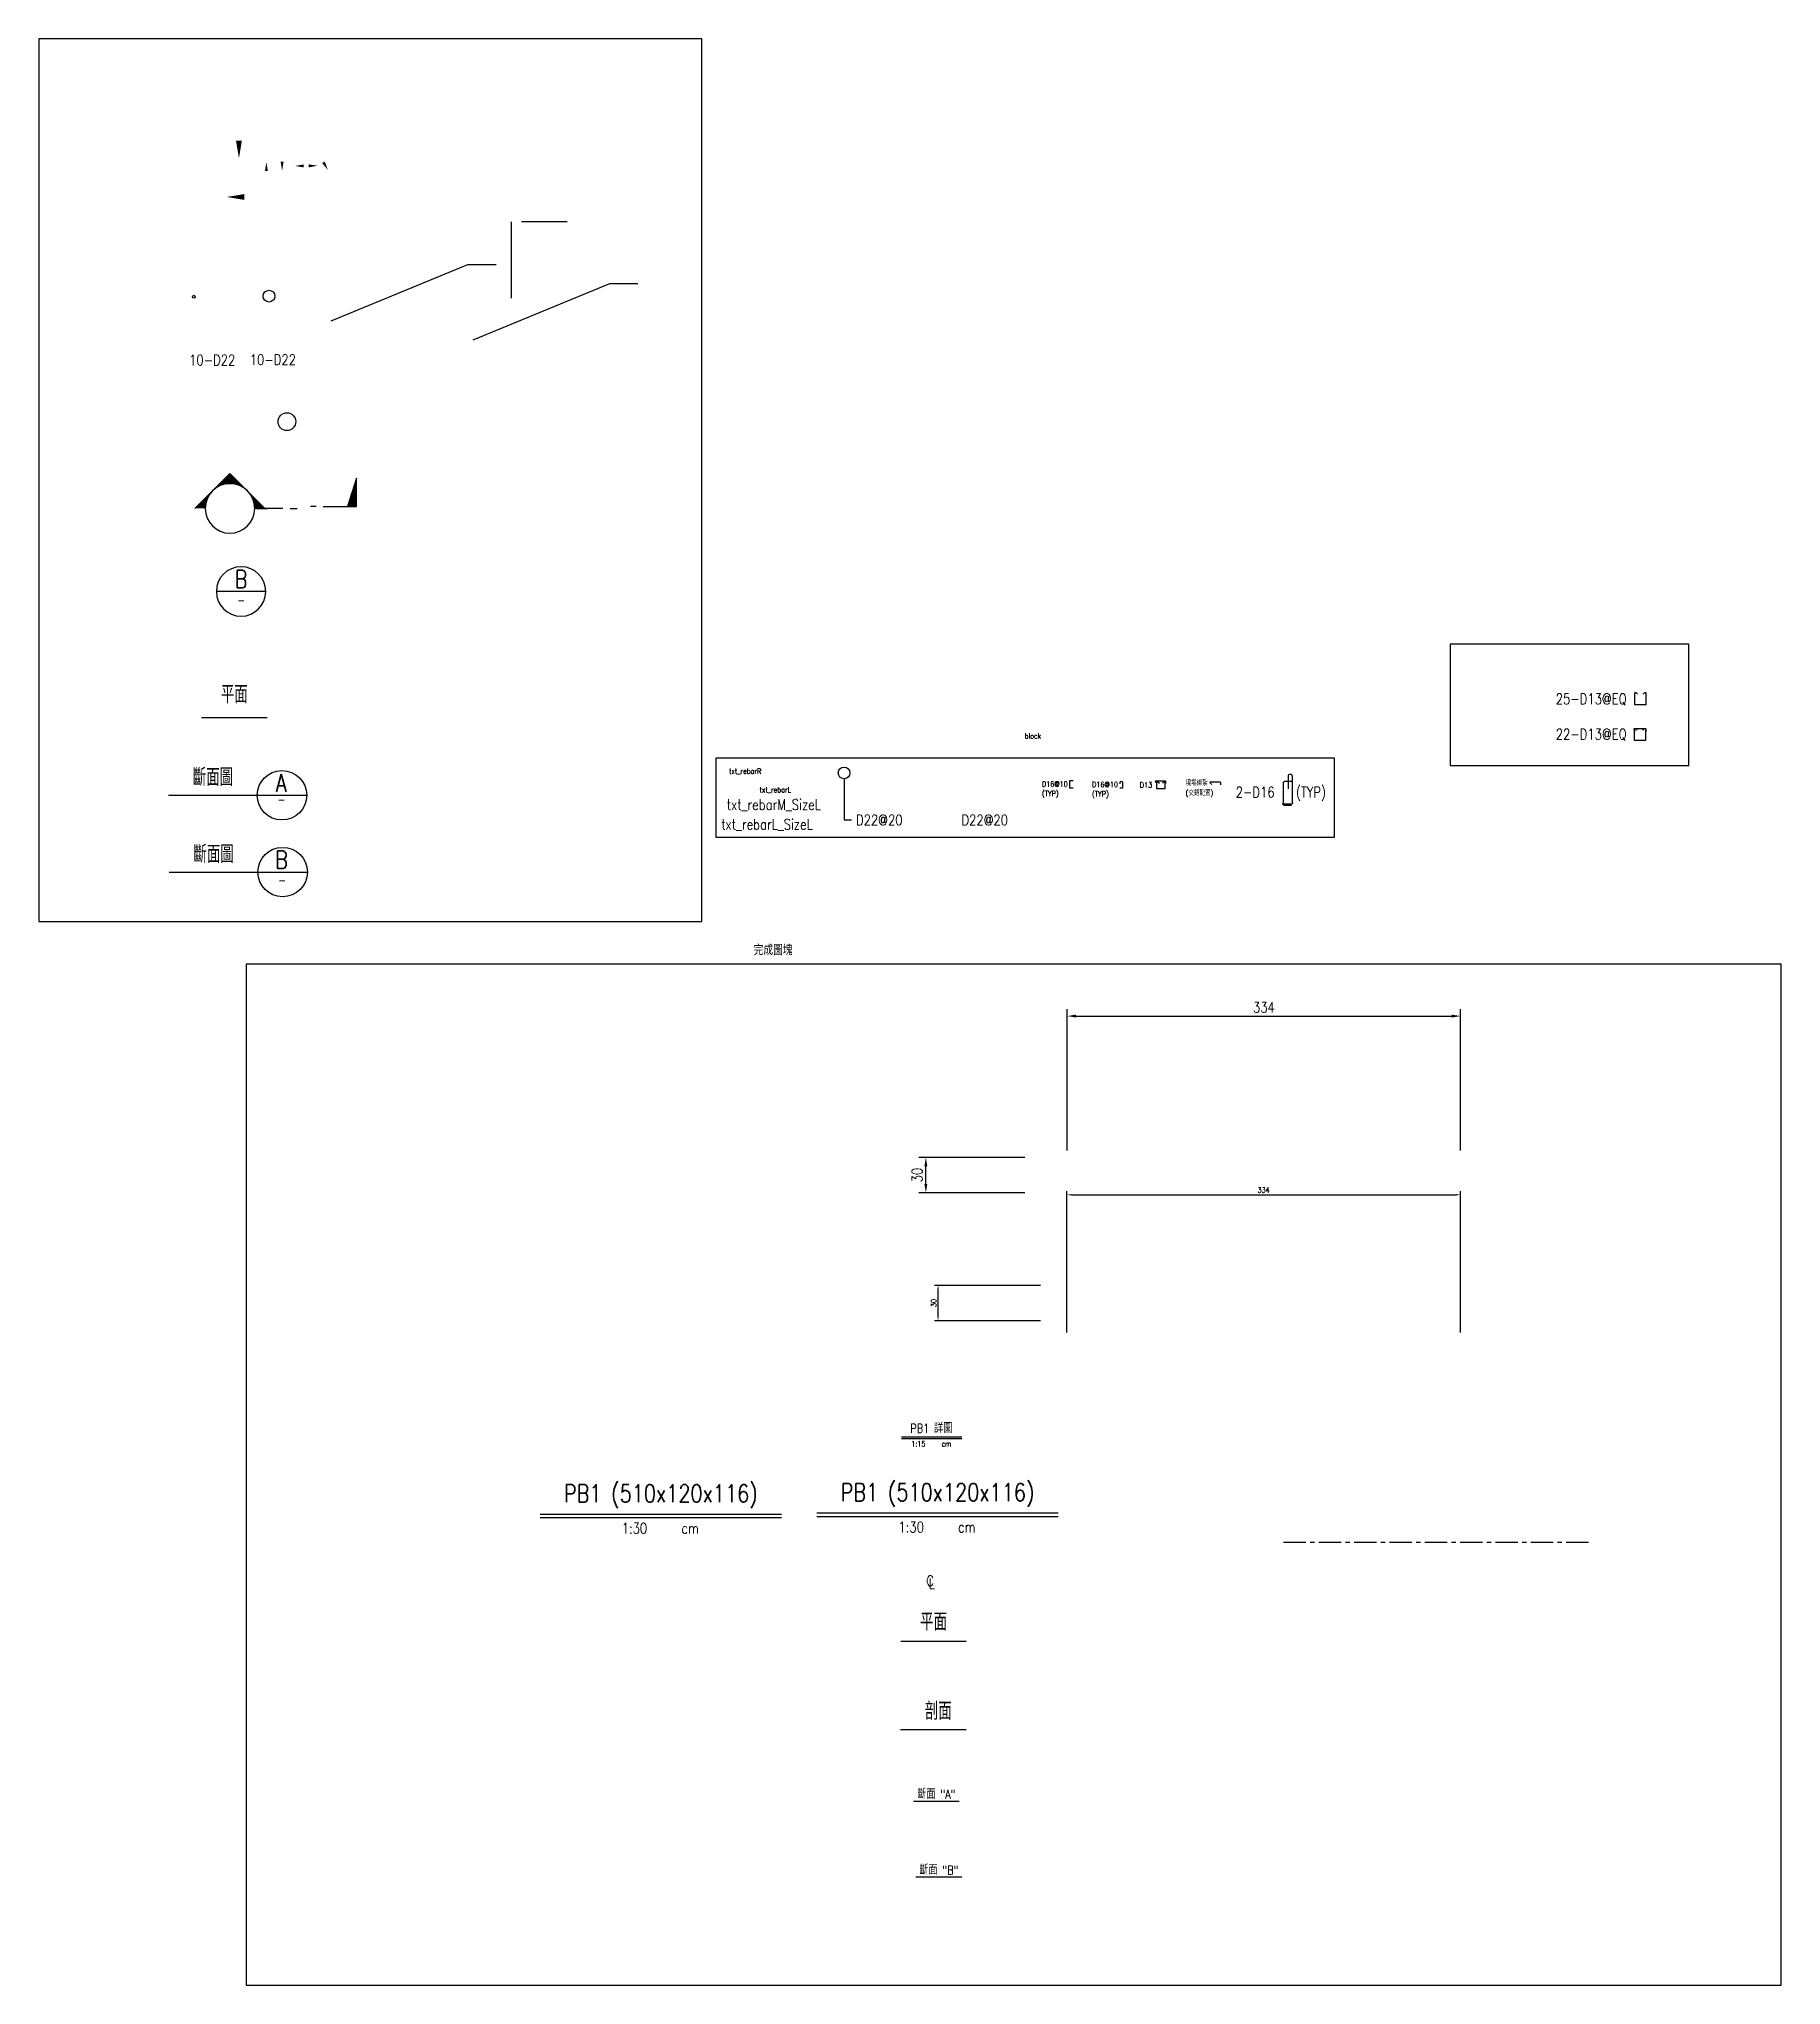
# Model space of a CAD drawing. Extents: x -46 to 10091, y -108 to 3150.
# Drawn here: x 880 to 2359, y 1497 to 3150 of the extents above; entities that cross this region are included whole.
import ezdxf
from ezdxf.enums import TextEntityAlignment as Align

# ---------------------------------------------------------------- set-up
doc = ezdxf.new("R2010")
doc.units = 0
doc.header["$LTSCALE"] = 3
doc.linetypes.add('CENTER', pattern=[2, 1.25, -0.25, 0.25, -0.25])
doc.layers.get('0').update_dxf_attribs({"linetype": 'CONTINUOUS'})
for name, color, linetype in [('HB_0', 7, 'CONTINUOUS'), ('HB_DIM', 1, 'CONTINUOUS'), ('HB_TXT_CTEXT', 2, 'CONTINUOUS'), ('RCAD.PARM.Treatle', 2, 'CONTINUOUS'), ('鋼筋', 3, 'CONTINUOUS')]:
    doc.layers.add(name, color=color, linetype=linetype)
doc.styles.get("Standard").update_dxf_attribs({"font": 'ROMANS.shx', "width": 0.8, "bigfont": 'LCHINA.shx'})
doc.dimstyles.new('30', dxfattribs={"dimscale": 3, "dimtxt": 3, "dimasz": 2.5, "dimexe": 2, "dimexo": 2, "dimgap": 1, "dimtad": 1, "dimdsep": 46, "dimtxsty": 'Standard', "dimcen": 0, "dimclrd": 256, "dimclre": 256, "dimclrt": 2, "dimadec": 0, "dimazin": 0, "dimtfac": 1, "dimtix": 1, "dimtmove": 2, "dimatfit": 3, "dimfxl": 1, "dimtolj": 1, "dimtzin": 0, "dimarcsym": 0})

msp = doc.modelspace()

# ---------------------------------------------------------------- texts
at = {"color": 3, "linetype": 'Continuous', "width": 0.8}
msp.add_text('斷面圖', height=15, rotation=360, dxfattribs=at).set_placement((1027.776, 2523.613), align=Align.MIDDLE)
at = {"linetype": 'Continuous', "insert": (1717.092, 2560.154), "char_height": 4.5, "width": 18.27795, "attachment_point": 1}
msp.add_mtext('{block}', dxfattribs=at)
at = {"color": 0, "linetype": 'Continuous', "insert": (1486.904, 2380.747), "char_height": 9, "width": 93.49971, "attachment_point": 1}
msp.add_mtext('{完成圖塊}', dxfattribs=at)
at = {"layer": 'HB_DIM', "color": 2, "linetype": 'Continuous', "width": 0.8}
msp.add_text('txt_rebarR', height=4.5, dxfattribs=at).set_placement((1493.449, 2528.023), align=Align.MIDDLE_RIGHT)
msp.add_text('txt_rebarL', height=4.5, dxfattribs=at).set_placement((1491.975, 2512.241), align=Align.MIDDLE_LEFT)
at = {"layer": 'HB_TXT_CTEXT', "linetype": 'Continuous', "width": 0.8}
msp.add_text('txt_rebarM_SizeL', height=9, dxfattribs=at).set_placement((1504.067, 2499.637), align=Align.MIDDLE_CENTER)
msp.add_text('txt_rebarL_SizeL', height=9, dxfattribs=at).set_placement((1459.377, 2482.891), align=Align.MIDDLE_LEFT)
at = {"layer": 'RCAD.PARM.Treatle', "linetype": 'Continuous', "width": 0.8}
msp.add_text('10-D22', height=9, rotation=360, dxfattribs=at).set_placement((1007.648, 2877.13), align=Align.MIDDLE_LEFT)

# ---------------------------------------------------------------- blocks, each defined once
blk = doc.blocks.new('C')
at = {"color": 3, "linetype": 'Continuous'}
blk.add_circle((0, 0), 1.2, dxfattribs=at)
blk = doc.blocks.new('ArrowD')
at = {"color": 0, "linetype": 'Continuous'}
blk.add_solid([(-2.5, 15), (2.5, 15), (0, 0)], dxfattribs=at)
blk = doc.blocks.new('arrowL')
at = {"color": 0, "linetype": 'Continuous'}
blk.add_solid([(15, -2.5), (15, 2.5), (0, 0)], dxfattribs=at)
blk = doc.blocks.new('SEC2U0-n')
at = {"color": 2, "linetype": 'Continuous'}
for p, q in [((-9.9, 0), (0, 9.9)), ((0, 9.9), (9.9, 0)), ((-7.51, 0), (-10.62, 0))]:
    blk.add_line(p, q, dxfattribs=at)
at = {"color": 3}
for p, q in [((-17, 0), (-19, 0)), ((-15, 0), (-7, 0))]:
    blk.add_line(p, q, dxfattribs=at)
at = {"color": 2, "linetype": 'Continuous'}
blk.add_circle((0, 0), 7, dxfattribs=at)
for points in [[(0, 9.9), (-3.5, 6.06), (-4.95, 4.95), (-4.26, 5.55)], [(0, 9.9), (-1.81, 6.76), (-3.5, 6.06), (-1.81, 6.76)], [(0, 9.9), (0, 7), (-1.81, 6.76), (-0.91, 6.94)], [(0, 9.9), (3.5, 6.06), (4.95, 4.95), (4.26, 5.55)], [(0, 9.9), (1.81, 6.76), (3.5, 6.06), (1.81, 6.76)], [(0, 9.9), (0, 7), (1.81, 6.76), (0.91, 6.94)], [(-9.9, 0), (-6.06, 3.5), (-4.95, 4.95), (-5.55, 4.26)], [(-9.9, 0), (-6.76, 1.81), (-6.06, 3.5), (-6.76, 1.81)], [(-9.9, 0), (-7, 0), (-6.76, 1.81), (-6.94, 0.91)], [(9.9, 0), (6.06, 3.5), (4.95, 4.95), (5.55, 4.26)], [(9.9, 0), (6.76, 1.81), (6.06, 3.5), (6.76, 1.81)], [(9.9, 0), (7, 0), (6.76, 1.81), (6.94, 0.91)]]:
    blk.add_solid(points, dxfattribs=at)
blk = doc.blocks.new('ST-n')
at = {"color": 2}
blk.add_line((-7, 0), (7, 0), dxfattribs=at)
blk.add_circle((0, 0), 7, dxfattribs=at)
at = {"color": 3, "width": 0.8}
blk.add_attdef('A', text='', height=5, dxfattribs=at).set_placement((0, 3.5), align=Align.MIDDLE)
at = {"color": 1, "width": 0.8}
blk.add_attdef('HB2002', text='', height=2.5, dxfattribs=at).set_placement((0, -2.5), align=Align.MIDDLE)
blk = doc.blocks.new('*X5')
at = {"color": 0, "linetype": 'Continuous'}
for p, q in [((80.59, 269.21), (81.34, 269.96)), ((80.77, 269.21), (81.6, 270.04)), ((80.94, 269.21), (81.86, 270.12)), ((81.12, 269.21), (82.11, 270.2)), ((81.3, 269.21), (82.37, 270.29)), ((81.47, 269.21), (82.63, 270.37)), ((81.65, 269.21), (82.89, 270.45)), ((81.83, 269.21), (83.14, 270.53)), ((82, 269.21), (83.4, 270.61)), ((82.18, 269.21), (83.66, 270.69)), ((82.36, 269.21), (83.91, 270.77)), ((82.53, 269.21), (84.17, 270.85)), ((82.71, 269.21), (84.43, 270.93)), ((82.89, 269.21), (84.69, 271.01)), ((83.06, 269.21), (84.94, 271.09)), ((83.24, 269.21), (85.2, 271.17)), ((83.42, 269.21), (85.46, 271.25)), ((83.59, 269.21), (85.71, 271.33)), ((83.77, 269.21), (85.97, 271.41)), ((83.95, 269.21), (86.23, 271.49)), ((84.12, 269.21), (86.49, 271.57)), ((84.3, 269.21), (86.74, 271.65)), ((84.48, 269.21), (86.93, 271.66)), ((84.65, 269.21), (86.93, 271.48)), ((84.83, 269.21), (86.93, 271.31)), ((85.01, 269.21), (86.93, 271.13)), ((85.19, 269.21), (86.93, 270.95)), ((85.36, 269.21), (86.93, 270.78)), ((85.54, 269.21), (86.93, 270.6)), ((85.72, 269.21), (86.93, 270.42)), ((85.89, 269.21), (86.93, 270.25)), ((86.07, 269.21), (86.93, 270.07)), ((79, 269.21), (79.03, 269.24)), ((79.17, 269.21), (79.29, 269.32)), ((79.35, 269.21), (79.54, 269.4)), ((79.53, 269.21), (79.8, 269.48)), ((79.71, 269.21), (80.06, 269.56)), ((79.88, 269.21), (80.31, 269.64)), ((80.06, 269.21), (80.57, 269.72)), ((80.24, 269.21), (80.83, 269.8)), ((80.41, 269.21), (81.09, 269.88)), ((86.25, 269.21), (86.93, 269.89)), ((86.42, 269.21), (86.93, 269.72)), ((86.6, 269.21), (86.93, 269.54)), ((86.78, 269.21), (86.93, 269.36))]:
    blk.add_line(p, q, dxfattribs=at)
blk = doc.blocks.new('SEND-n')
at = {"color": 3}
for p, q in [((9.44, 0), (0, 0)), ((11.42, 0), (13, 0))]:
    blk.add_line(p, q, dxfattribs=at)
at = {"color": 2, "linetype": 'Continuous'}
blk.add_lwpolyline([(0, 0), (0, 8), (2.5, 0)], close=True, dxfattribs=at)
at = {"color": 2, "linetype": 'Continuous', "rotation": 270}
blk.add_blockref('*X5', (-269.21, 86.93), dxfattribs=at)
blk = doc.blocks.new('slab_sectionA')
at = {"color": 3, "linetype": 'Continuous'}
for p, q in [((-75.3, 0), (0, 0)), ((0, 0), (42, 0))]:
    blk.add_line(p, q, dxfattribs=at)
at = {"color": 4, "linetype": 'Continuous'}
blk.add_circle((21, 0), 21, dxfattribs=at)
at = {"color": 3, "linetype": 'Continuous', "width": 0.8}
blk.add_text('斷面圖', height=15, rotation=360, dxfattribs=at).set_placement((-37.6, 16), align=Align.MIDDLE)
at = {"color": 0, "linetype": 'Continuous', "width": 0.8}
for tag, p, height in [('A', (15.8, 3), 15), ('-', (17.3, -7.5), 7.5)]:
    blk.add_attdef(tag, p, '', height=height, dxfattribs=at)
blk = doc.blocks.new('slab_sectionB')
at = {"layer": 'RCAD.PARM.Treatle', "color": 3, "linetype": 'Continuous'}
for p, q in [((-75.3, 0), (0, 0)), ((0, 0), (42, 0))]:
    blk.add_line(p, q, dxfattribs=at)
at = {"layer": 'RCAD.PARM.Treatle', "color": 4, "linetype": 'Continuous'}
blk.add_circle((21, 0), 21, dxfattribs=at)
at = {"color": 0, "linetype": 'Continuous', "width": 0.8}
for tag, p, height in [('B', (14.7, 3), 15), ('-', (17.3, -10.7), 7.5)]:
    blk.add_attdef(tag, p, '', height=height, dxfattribs=at)
at = {"layer": 'RCAD.PARM.Treatle', "color": 3, "linetype": 'Continuous', "width": 0.8}
blk.add_text('斷面圖', height=15, rotation=360, dxfattribs=at).set_placement((-37.6, 16), align=Align.MIDDLE)
blk = doc.blocks.new('slab_topview')
at = {"color": 4, "linetype": 'Continuous'}
blk.add_line((-27.8, 0), (27.8, 0), dxfattribs=at)
at = {"color": 4, "linetype": 'Continuous', "width": 0.8}
blk.add_text('平面', height=15, rotation=360, dxfattribs=at).set_placement((0, 19.7), align=Align.MIDDLE)
blk = doc.blocks.new('rebar_arrowL')
at = {"color": 1, "linetype": 'Continuous', "extrusion": (0, 0, -1)}
blk.add_solid([(-7.5, 1.3), (0, 0), (-7.5, -1.2)], dxfattribs=at)
blk = doc.blocks.new('rebar_arrowU')
at = {"color": 1, "linetype": 'Continuous'}
blk.add_solid([(-1.25, -7.5), (0, 0), (1.25, -7.5)], dxfattribs=at)
blk = doc.blocks.new('slab_PVC')
at = {"layer": 'RCAD.PARM.Treatle', "color": 4, "linetype": 'Continuous'}
blk.add_circle((0, 0), 7.53, dxfattribs=at)
blk = doc.blocks.new('rebar_num')
at = {"color": 0, "linetype": 'Continuous', "width": 0.8}
blk.add_attdef('A', text='', height=9, dxfattribs=at).set_placement((-3.1, 3.9), align=Align.MIDDLE_LEFT)
blk = doc.blocks.new('H_Circle_guide')
at = {"layer": 'HB_TXT_CTEXT', "color": 1, "linetype": 'Continuous'}
blk.add_lwpolyline([(0, -5), (0, -40), (6.4, -40)], dxfattribs=at)
blk.add_circle((0, 0), 5, dxfattribs=at)
at = {"color": 0, "linetype": 'Continuous', "width": 0.8}
blk.add_attdef('A', text='', height=9, dxfattribs=at).set_placement((10.1, -40), align=Align.MIDDLE_LEFT)
blk = doc.blocks.new('H_Arrow_guide')
at = {"layer": 'HB_TXT_CTEXT', "color": 1, "linetype": 'Continuous'}
blk.add_lwpolyline([(0, 0, 0, 2.5, 0), (0, -7.5, 0, 0, 0), (0, -37, 0, 0, 0), (7.5, -37, 0, 0, 0)], format="xyseb", dxfattribs=at)
at = {"color": 0, "linetype": 'Continuous', "width": 0.8}
blk.add_attdef('A', text='', height=9, dxfattribs=at).set_placement((9.7, -35.9), align=Align.MIDDLE_LEFT)
blk = doc.blocks.new('*D14')
at = {"layer": 'HB_DIM', "linetype": 'Continuous', "lineweight": -2, "transparency": 16777216}
for p, q in [((1753.2, 2206), (1753.2, 2326)), ((1760.7, 2320), (2079.7, 2320)), ((2087.2, 2206), (2087.2, 2326))]:
    blk.add_line(p, q, dxfattribs=at)
at = {"layer": 'HB_DIM', "transparency": 16777216}
for points in [[(1760.7, 2321.3), (1760.7, 2318.8), (1753.2, 2320)], [(2079.7, 2318.8), (2079.7, 2321.3), (2087.2, 2320)]]:
    blk.add_solid(points, dxfattribs=at)
at = {"layer": 'HB_DIM', "color": 2, "linetype": 'Continuous', "transparency": 16777216, "insert": (1920.2, 2327.5), "char_height": 9, "attachment_point": 5, "rotation": 0}
blk.add_mtext('\\A1;334', dxfattribs=at)
blk = doc.blocks.new('*D15')
at = {"layer": 'HB_DIM', "linetype": 'Continuous', "lineweight": -2, "transparency": 16777216}
for p, q in [((1717.2, 2200), (1627.2, 2200)), ((1633.2, 2177.5), (1633.2, 2192.5)), ((1717.2, 2170), (1627.2, 2170))]:
    blk.add_line(p, q, dxfattribs=at)
at = {"layer": 'HB_DIM', "transparency": 16777216}
for points in [[(1634.4, 2192.5), (1631.9, 2192.5), (1633.2, 2200)], [(1631.9, 2177.5), (1634.4, 2177.5), (1633.2, 2170)]]:
    blk.add_solid(points, dxfattribs=at)
at = {"layer": 'HB_DIM', "color": 2, "linetype": 'Continuous', "transparency": 16777216, "insert": (1625.7, 2185), "char_height": 9, "attachment_point": 5, "rotation": 90}
blk.add_mtext('\\A1;30', dxfattribs=at)
blk = doc.blocks.new('beam_Topview')
at = {"layer": 'HB_TXT_CTEXT', "color": 4, "linetype": 'Continuous'}
blk.add_line((-27.8, 0), (27.8, 0), dxfattribs=at)
at = {"layer": 'HB_TXT_CTEXT', "color": 4, "linetype": 'Continuous', "width": 0.8}
blk.add_text('平面', height=15, rotation=360, dxfattribs=at).set_placement((0, 16.5), align=Align.MIDDLE)
blk = doc.blocks.new('beam_SectionSide')
at = {"layer": 'HB_TXT_CTEXT', "color": 4, "linetype": 'Continuous'}
blk.add_line((-27.8, 0), (27.8, 0), dxfattribs=at)
at = {"layer": 'HB_TXT_CTEXT', "color": 4, "linetype": 'Continuous', "width": 0.8}
blk.add_text(' 剖面', height=15, rotation=360, dxfattribs=at).set_placement((0, 16.5), align=Align.MIDDLE)
blk = doc.blocks.new('beam_SectionA')
at = {"layer": 'HB_TXT_CTEXT', "color": 4, "linetype": 'Continuous'}
blk.add_line((-19.5, 0), (19.5, 0), dxfattribs=at)
at = {"layer": 'HB_TXT_CTEXT', "color": 4, "linetype": 'Continuous', "width": 0.8}
blk.add_text('斷面 "A"', height=7.5, rotation=360, dxfattribs=at).set_placement((0, 6.6), align=Align.MIDDLE)
blk = doc.blocks.new('beam_SectionB')
at = {"layer": 'HB_TXT_CTEXT', "color": 4, "linetype": 'Continuous'}
blk.add_line((-19.5, 0), (19.5, 0), dxfattribs=at)
at = {"layer": 'HB_TXT_CTEXT', "color": 4, "linetype": 'Continuous', "width": 0.8}
blk.add_text('斷面 "B"', height=7.5, rotation=360, dxfattribs=at).set_placement((0, 6.6), align=Align.MIDDLE)
blk = doc.blocks.new('beam_title')
at = {"layer": 'HB_TXT_CTEXT', "color": 3, "linetype": 'Continuous'}
blk.add_line((-102.5, 3), (102.5, 3), dxfattribs=at)
at = {"layer": 'HB_TXT_CTEXT', "color": 1, "linetype": 'Continuous'}
blk.add_line((-102.5, 0), (102.5, 0), dxfattribs=at)
at = {"color": 3, "linetype": 'Continuous', "width": 0.8}
blk.add_attdef('A', text='', height=15, dxfattribs=at).set_placement((0, 19.5), align=Align.MIDDLE)
at = {"color": 2, "linetype": 'Continuous', "width": 0.8}
for tag, p in [('1:30', (-22.4, -9)), ('CM', (24.8, -9))]:
    blk.add_attdef(tag, text='', height=9, dxfattribs=at).set_placement(p, align=Align.MIDDLE)
blk = doc.blocks.new('beam_titleD')
at = {"layer": 'HB_TXT_CTEXT', "color": 3, "linetype": 'Continuous'}
blk.add_line((-25.6, 1.5), (25.6, 1.5), dxfattribs=at)
at = {"layer": 'HB_TXT_CTEXT', "color": 1, "linetype": 'Continuous'}
blk.add_line((-25.6, 0), (25.6, 0), dxfattribs=at)
at = {"color": 3, "linetype": 'Continuous', "width": 0.8}
blk.add_attdef('A', text='', height=7.5, dxfattribs=at).set_placement((-0.1, 9.6), align=Align.MIDDLE)
at = {"color": 2, "linetype": 'Continuous', "width": 0.8}
for tag, p in [('1:15', (-11.2, -4.5)), ('CM', (12.6, -4.5))]:
    blk.add_attdef(tag, text='', height=4.5, dxfattribs=at).set_placement(p, align=Align.MIDDLE)
blk = doc.blocks.new('cl')
at = {"layer": 'HB_TXT_CTEXT', "linetype": 'Continuous', "width": 0.8}
for s, p in [('C', (-0.18, 0.11)), ('L', (0.23, -0.56))]:
    blk.add_text(s, height=2.5, dxfattribs=at).set_placement(p, align=Align.MIDDLE)
blk = doc.blocks.new('*D23')
at = {"layer": 'HB_DIM', "linetype": 'Continuous', "lineweight": -2, "transparency": 16777216}
for p, q in [((1753, 2051.3), (1753, 2171.3)), ((1756.8, 2168.3), (2083.3, 2168.3)), ((2087, 2051.3), (2087, 2171.3))]:
    blk.add_line(p, q, dxfattribs=at)
at = {"layer": 'HB_DIM', "transparency": 16777216}
for points in [[(1756.8, 2168.9), (1756.8, 2167.7), (1753, 2168.3)], [(2083.3, 2167.7), (2083.3, 2168.9), (2087, 2168.3)]]:
    blk.add_solid(points, dxfattribs=at)
at = {"layer": 'HB_DIM', "color": 2, "linetype": 'Continuous', "transparency": 16777216, "insert": (1920, 2172.3), "char_height": 4.5, "attachment_point": 5, "rotation": 0}
blk.add_mtext('\\A1;334', dxfattribs=at)
blk = doc.blocks.new('*D24')
at = {"layer": 'HB_DIM', "linetype": 'Continuous', "lineweight": -2, "transparency": 16777216}
for p, q in [((1730.5, 2091.4), (1640.5, 2091.4)), ((1643.5, 2065.2), (1643.5, 2087.7)), ((1730.5, 2061.4), (1640.5, 2061.4))]:
    blk.add_line(p, q, dxfattribs=at)
at = {"layer": 'HB_DIM', "transparency": 16777216}
for points in [[(1644.2, 2087.7), (1642.9, 2087.7), (1643.5, 2091.4)], [(1642.9, 2065.2), (1644.2, 2065.2), (1643.5, 2061.4)]]:
    blk.add_solid(points, dxfattribs=at)
at = {"layer": 'HB_DIM', "color": 2, "linetype": 'Continuous', "transparency": 16777216, "insert": (1639.8, 2076.4), "char_height": 4.5, "attachment_point": 5, "rotation": 90}
blk.add_mtext('\\A1;30', dxfattribs=at)
blk = doc.blocks.new('rebar_arrowD')
at = {"color": 1, "linetype": 'Continuous'}
blk.add_solid([(-1.25, -7.5), (0, 0), (1.25, -7.5)], dxfattribs=at)
blk = doc.blocks.new('rebar_arrowR')
at = {"color": 1, "linetype": 'Continuous', "extrusion": (0, 0, -1)}
blk.add_solid([(-7.5, 1.3), (0, 0), (-7.5, -1.2)], dxfattribs=at)
blk = doc.blocks.new('rebar_Tie_90_90')
at = {"layer": 'HB_TXT_CTEXT', "linetype": 'Continuous'}
blk.add_lwpolyline([(26.4, 2.6), (23.6, 2.6, 0.414214), (23.4, 2.4), (23.4, -3.2, 0.414214), (23.6, -3.3), (26.4, -3.3)], format="xyb", dxfattribs=at)
at = {"color": 2, "linetype": 'Continuous', "width": 0.8}
for tag, p in [('D16@10', (0, -0.2)), ('(TYP)', (0, -8.2))]:
    blk.add_attdef(tag, text='', height=4.5, dxfattribs=at).set_placement(p, align=Align.MIDDLE_LEFT)
blk = doc.blocks.new('rebar_HoopUwithTie')
at = {"layer": 'HB_TXT_CTEXT', "linetype": 'Continuous'}
for points in [[(-6.8, 1.4), (-8, 2.6, -0.668179), (-7.6, 3.6), (-0.1, 3.6, -0.414214), (0.5, 3), (0.5, 1.1)], [(-2.2, 1.4), (-1, 2.6, -0.668179), (0, 2.2), (0, -3.3), (-6.9, -3.3), (-6.9, 2.2, -0.668179), (-5.9, 2.6), (-4.7, 1.4)]]:
    blk.add_lwpolyline(points, format="xyb", dxfattribs=at)
at = {"color": 2, "linetype": 'Continuous', "width": 0.8}
blk.add_attdef('D13', text='', height=4.5, dxfattribs=at).set_placement((-21.3, 0), align=Align.MIDDLE_LEFT)
blk = doc.blocks.new('rebar_Tie_180_90')
at = {"layer": 'HB_TXT_CTEXT', "linetype": 'Continuous'}
blk.add_lwpolyline([(23.9, 0.5), (23.9, 1.8, -1), (25.9, 1.8), (25.9, -2.6, -0.414214), (25.3, -3.2), (23.7, -3.2)], format="xyb", dxfattribs=at)
at = {"color": 2, "linetype": 'Continuous', "width": 0.8}
for tag, p in [('D16@10', (0, 0)), ('(TYP)', (0, -8))]:
    blk.add_attdef(tag, text='', height=4.5, dxfattribs=at).set_placement(p, align=Align.MIDDLE_LEFT)
blk = doc.blocks.new('rebar_Tie_135_90')
at = {"layer": '鋼筋', "color": 7, "linetype": 'Continuous'}
blk.add_lwpolyline([(22.4, -1.3), (21.2, -0.1, -0.668179), (21.6, 1), (29.1, 1, -0.414214), (29.7, 0.4), (29.7, -1.6)], format="xyb", dxfattribs=at)
at = {"color": 2, "linetype": 'Continuous', "width": 0.8}
for tag, p in [('現場綁紮', (0.2, 0)), ('(交錯配置)', (0.2, -8.5))]:
    blk.add_attdef(tag, text='', height=4.5, dxfattribs=at).set_placement(p, align=Align.MIDDLE_LEFT)
blk = doc.blocks.new('rebar_2Tie_180_90')
at = {"layer": 'HB_TXT_CTEXT', "linetype": 'Continuous'}
for points in [[(45.7, 9.3), (39.8, 9.3, 0.414214), (38.6, 8.1), (38.6, -9.6)], [(46.5, -8.7), (46.5, 13.7, 1), (42.7, 13.7), (42.7, 3.3)], [(46.5, -8.7, -0.414214), (45.3, -9.9), (37.8, -9.9)], [(38.6, -9.6, 0.414214), (39.8, -10.8), (45.7, -10.8)]]:
    blk.add_lwpolyline(points, format="xyb", dxfattribs=at)
at = {"color": 2, "linetype": 'Continuous', "width": 0.8}
for tag, p in [('2-D16', (-1.7, 0.4)), ('(TYP)', (49.4, 0.4))]:
    blk.add_attdef(tag, text='', height=9, dxfattribs=at).set_placement(p, align=Align.MIDDLE_LEFT)
blk = doc.blocks.new('dim_rebar_HoopU')
at = {"linetype": 'Continuous'}
blk.add_lwpolyline([(44.2, 4.5), (45.4, 5.7, -0.668179), (46.5, 5.3), (46.5, -4.7), (37, -4.7), (37, 5.3, -0.668179), (38.1, 5.7), (39.3, 4.5)], format="xyb", dxfattribs=at)
at = {"linetype": 'Continuous', "width": 0.8}
blk.add_attdef('25-D13@EQ', text='', height=9, dxfattribs=at).set_placement((0, 0), align=Align.MIDDLE)
blk = doc.blocks.new('dim_rebar_HoopUwithTie')
at = {"linetype": 'Continuous'}
for points in [[(37.7, 3.1), (36.5, 4.3, -0.668179), (36.9, 5.3), (45.8, 5.3, -0.414214), (46.4, 4.7), (46.4, 2.8)], [(43.9, 4), (45.1, 5.2, -0.668179), (46.1, 4.8), (46.1, -4.9), (36.7, -4.9), (36.7, 4.8, -0.668179), (37.7, 5.2), (38.9, 4)]]:
    blk.add_lwpolyline(points, format="xyb", dxfattribs=at)
at = {"linetype": 'Continuous', "width": 0.8}
blk.add_attdef('22-D13@EQ', text='', height=9, dxfattribs=at).set_placement((0, 0), align=Align.MIDDLE)

# ---------------------------------------------------------------- dimensions: what is measured, and where the dimension line sits
at = {"layer": 'HB_DIM', "linetype": 'Continuous'}
dim = msp.add_linear_dim(base=(2087.155, 2320.028), p1=(1753.155, 2200.028), p2=(2087.155, 2200.028), angle=0, dimstyle='30', dxfattribs=at)
dim.commit()
dim.dimension.update_dxf_attribs({"geometry": '*D14', "text_midpoint": (1920.155, 2327.528)})
for base, p1, p2, override, picture, middle in [((1633.155, 2200.028), (1723.155, 2170.028), (1723.155, 2200.028), {"dimtad": 4}, '*D15', (1625.655, 2185.028)), ((1643.549, 2091.427), (1733.549, 2061.427), (1733.549, 2091.427), {"dimscale": 1.5, "dimtad": 4}, '*D24', (1639.799, 2076.427))]:
    dim = msp.add_linear_dim(base=base, p1=p1, p2=p2, angle=90, dimstyle='30', override=override, dxfattribs=at)
    dim.commit()
    dim.dimension.update_dxf_attribs({"geometry": picture, "text_midpoint": middle})
dim = msp.add_linear_dim(base=(2087.026, 2168.322), p1=(1753.026, 2048.322), p2=(2087.026, 2048.322), angle=0, dimstyle='30', override={"dimscale": 1.5}, dxfattribs=at)
dim.commit()
dim.dimension.update_dxf_attribs({"geometry": '*D23', "text_midpoint": (1920.026, 2172.322), "dimtype": 160})

# ---------------------------------------------------------------- linework, layer by layer
at = {"color": 3, "linetype": 'Continuous'}
msp.add_line((990.13, 2507.582), (1065.422, 2507.582), dxfattribs=at)
at = {"linetype": 'Continuous'}
for points in [[(880.081, 3149.806), (880.081, 2400.339), (1442.934, 2400.339), (1442.934, 3149.806)], [(2078.415, 2635.847), (2078.415, 2532.903), (2280.956, 2532.903), (2280.956, 2635.847)], [(1454.872, 2538.998), (1454.872, 2471.979), (1980.002, 2471.979), (1980.002, 2538.998)], [(1056.022, 2364.072), (1056.022, 1497.219), (2359.311, 1497.219), (2359.311, 2364.072)]]:
    msp.add_lwpolyline(points, close=True, dxfattribs=at)
at = {"layer": 'HB_0', "color": 3, "linetype": 'Continuous'}
msp.add_line((1328.728, 2994.541), (1289.728, 2994.541), dxfattribs=at)
at = {"layer": 'HB_0', "color": 1, "linetype": 'CENTER', "ltscale": 5}
msp.add_lwpolyline([(1936.946, 1873.383), (2198.561, 1873.383)], dxfattribs=at)
at = {"layer": 'HB_DIM', "color": 4, "linetype": 'Continuous'}
msp.add_line((1281.465, 2929.725), (1281.465, 2994.469), dxfattribs=at)
at = {"layer": 'HB_TXT_CTEXT', "color": 1, "linetype": 'Continuous'}
msp.add_lwpolyline([(1131.809, 3028.623, 0, 1.25, 0), (1133.641, 3031.894, 0, 0, 0), (1144.33, 3050.979, 0, 0, 0), (1148.08, 3050.979, 0, 0, 0)], format="xyseb", dxfattribs=at)
at = {"layer": 'RCAD.PARM.Treatle', "color": 1, "linetype": 'Continuous'}
msp.add_lwpolyline([(1128.167, 2910.299), (1244.393, 2958.188), (1268.178, 2958.188)], dxfattribs=at)
at = {"layer": 'RCAD.PARM.Treatle', "color": 4, "linetype": 'Continuous'}
msp.add_lwpolyline([(1248.648, 2894.172), (1364.874, 2942.061), (1388.658, 2942.061)], dxfattribs=at)
at = {"layer": 'RCAD.PARM.Treatle', "color": 1, "linetype": 'Continuous'}
msp.add_circle((1075.448, 2931.401), 5, dxfattribs=at)

# ---------------------------------------------------------------- block references
at = {"linetype": 'Continuous'}
for name, p in [('rebar_arrowU', (1073.195, 3045.204)), ('rebar_arrowL', (1097.473, 3041.924))]:
    msp.add_blockref(name, p, dxfattribs=at)
for name, p, rotation in [('rebar_arrowD', (1086.554, 3038), 180), ('rebar_arrowR', (1116.75, 3042.094), 180), ('rebar_arrowD', (1125.437, 3038.517), 209.9999999999999)]:
    msp.add_blockref(name, p, dxfattribs=dict(at, rotation=rotation))
at = {"color": 0, "linetype": 'Continuous'}
ref = msp.add_blockref('rebar_num', (1062.24, 2873.567), dxfattribs=at)
ref.add_attrib('A', '10-D22', dxfattribs={"linetype": 'Continuous', "height": 9, "width": 0.8}).set_placement((1059.111, 2877.438), align=Align.MIDDLE_LEFT)
for name, p in [('slab_topview', (1045.978, 2573.678)), ('beam_Topview', (1639.664, 1789.313)), ('beam_SectionSide', (1639.534, 1714.177)), ('beam_SectionA', (1642.068, 1653.529)), ('beam_SectionB', (1644.133, 1589.116))]:
    msp.add_blockref(name, p, dxfattribs=at)
at = {"linetype": 'Continuous'}
for name, p, values in [('dim_rebar_HoopU', (2198.075, 2588.965), {'25-D13@EQ': '25-D13@EQ'}), ('dim_rebar_HoopUwithTie', (2198.092, 2558.973), {'22-D13@EQ': '22-D13@EQ'}), ('rebar_Tie_90_90', (1731.73, 2517.281), {'D16@10': 'D16@10', '(TYP)': '(TYP)'}), ('rebar_Tie_180_90', (1774.29, 2516.69), {'D16@10': 'D16@10', '(TYP)': '(TYP)'}), ('rebar_HoopUwithTie', (1836.163, 2516.319), {'D13': 'D13'}), ('rebar_Tie_135_90', (1853.514, 2518.038), {'現場綁紮': '現場綁紮', '(交錯配置)': '(交錯配置)'}), ('rebar_2Tie_180_90', (1897.956, 2509.805), {'2-D16': '2-D16', '(TYP)': '(TYP)'})]:
    msp.add_blockref(name, p, dxfattribs=at).add_auto_attribs(values)
at = {"color": 0, "linetype": 'Continuous'}
for name, p, values in [('slab_sectionA', (1065.422, 2507.582), {'A': 'A', '-': '-'}), ('H_Circle_guide', (1563.739, 2526.553), {'A': 'D22@20'}), ('H_Arrow_guide', (1653.739, 2522.446), {'A': 'D22@20'}), ('slab_sectionB', (1065.985, 2442.307), {'B': 'B', '-': '-'}), ('beam_titleD', (1638, 1961.309), {'A': 'PB1 詳圖', '1:15': '1:15', 'CM': 'cm'}), ('beam_title', (1643.091, 1895.133), {'A': 'PB1 (510x120x116)', '1:30': '1:30', 'CM': 'cm'})]:
    msp.add_blockref(name, p, dxfattribs=at).add_auto_attribs(values)
ref = msp.add_blockref('beam_title', (1408.138, 1894.129), dxfattribs=at)
ref.add_attrib('A', 'PB1 (510x120x116)', dxfattribs={"color": 0, "linetype": 'Continuous', "height": 15, "width": 0.8}).set_placement((1408.135, 1913.627), align=Align.MIDDLE)
ref.add_attrib('1:30', '1:30', dxfattribs={"color": 0, "linetype": 'Continuous', "height": 9, "width": 0.8}).set_placement((1385.703, 1885.126), align=Align.MIDDLE)
ref.add_attrib('CM', 'cm', dxfattribs={"color": 0, "linetype": 'Continuous', "height": 9, "width": 0.8}).set_placement((1432.975, 1885.127), align=Align.MIDDLE)
at = {"layer": 'HB_0', "linetype": 'Continuous', "xscale": 3.6, "yscale": 3.6, "zscale": 3.6, "rotation": 359.9999999999999}
msp.add_blockref('cl', (1637.357, 1840.112), dxfattribs=at)
at = {"layer": 'RCAD.PARM.Treatle', "color": 0, "linetype": 'Continuous'}
for name, p in [('ArrowD', (1049.895, 3048.418)), ('arrowL', (1039.511, 3015.599)), ('slab_PVC', (1090.627, 2824.8))]:
    msp.add_blockref(name, p, dxfattribs=at)
at = {"layer": 'RCAD.PARM.Treatle', "linetype": 'Continuous'}
msp.add_blockref('C', (1011.636, 2930.906), dxfattribs=at)
at = {"layer": 'RCAD.PARM.Treatle', "linetype": 'Continuous', "xscale": -3.000000000160651, "yscale": 2.999999999925704, "zscale": 3, "rotation": 359.9999999991219}
for name, p in [('SEC2U0-n', (1042.265, 2751.111)), ('SEND-n', (1149.694, 2752.739))]:
    msp.add_blockref(name, p, dxfattribs=at)
at = {"layer": 'RCAD.PARM.Treatle', "linetype": 'Continuous'}
ref = msp.add_blockref('ST-n', (1051.745, 2680.589), dxfattribs=dict(at, xscale=-3.000000000160651, yscale=2.999999999925704, zscale=3, rotation=359.9999999991219))
ref.add_attrib('HB2002', '-', dxfattribs={"layer": '0', "color": 1, "height": 7.5, "rotation": 360, "width": 0.8}).set_placement((1051.745, 2673.089), align=Align.MIDDLE)
ref.add_attrib('A', 'B', dxfattribs={"layer": '0', "color": 3, "height": 15, "rotation": 360, "width": 0.8}).set_placement((1051.745, 2691.089), align=Align.MIDDLE)

msp.set_redraw_order([(e.dxf.handle, doc.entitydb.next_handle()) for e in msp.query("TEXT MTEXT ATTDEF DIMENSION ARC_DIMENSION")])  # texts and dimensions are drawn at this point

doc.saveas('drawing.dxf')
